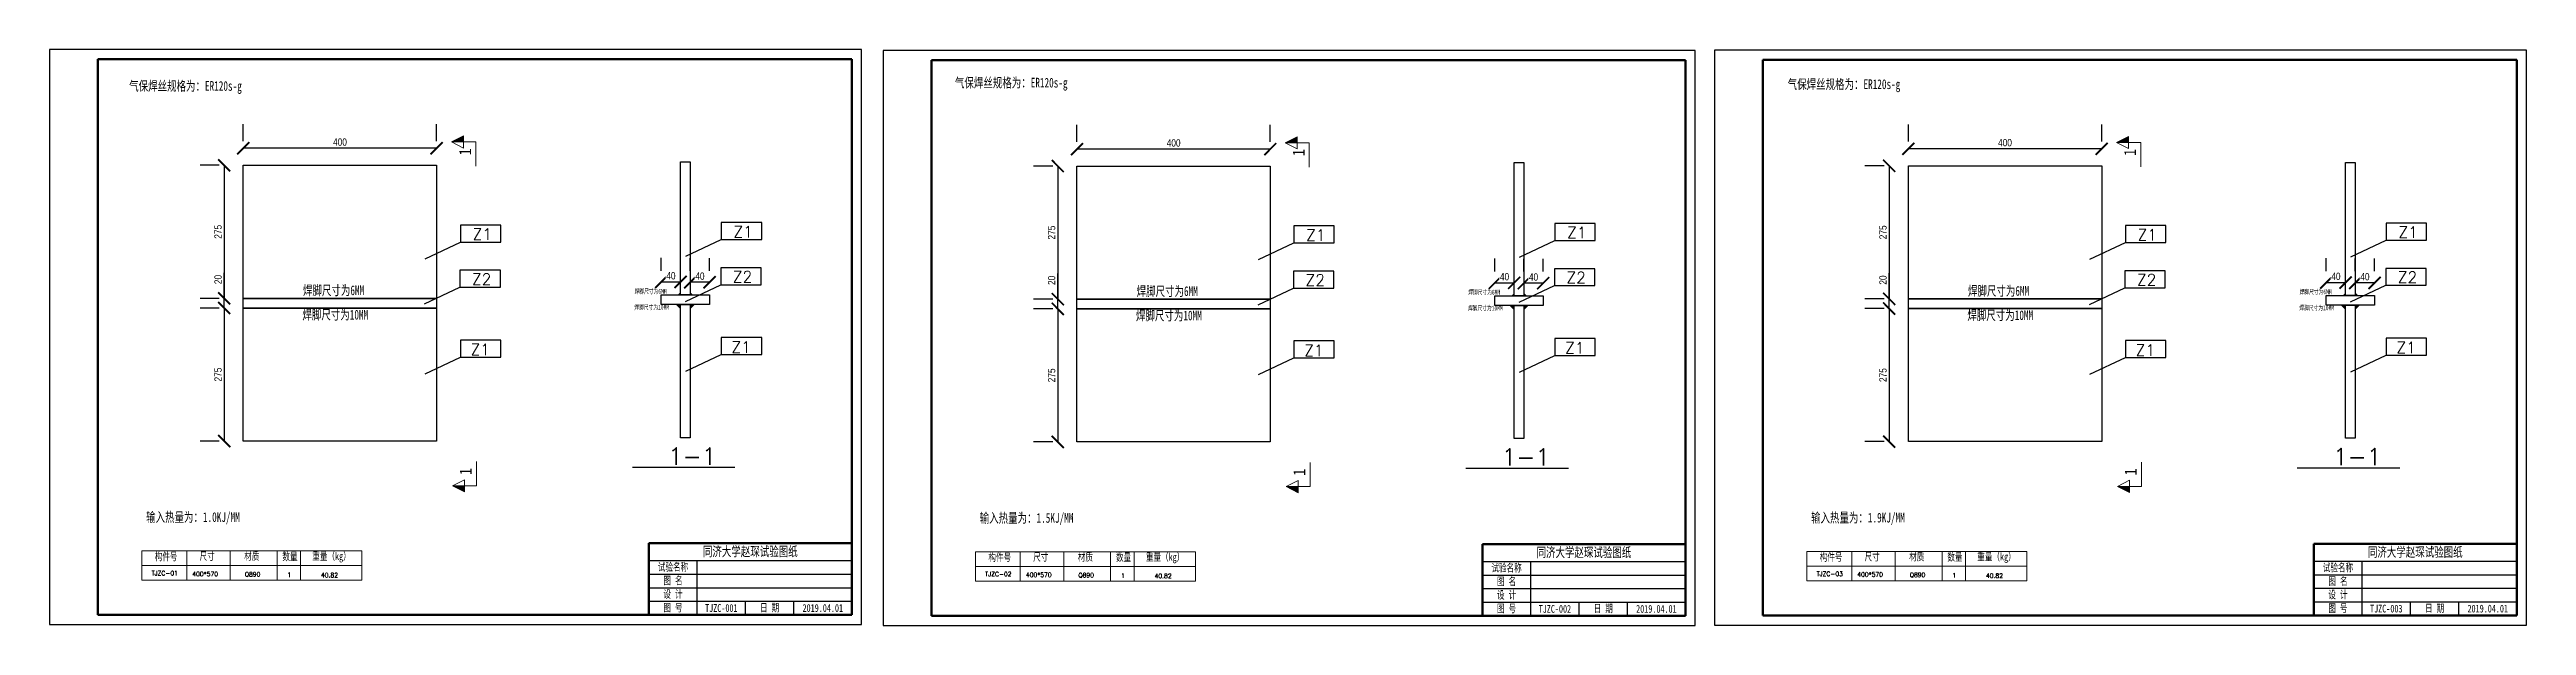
# Model space of a CAD drawing. Header units: millimetres. Extents: x 432021 to 740255325, y -4502358683 to 220992.
# Drawn here: x 433850 to 438975, y 219800 to 220989 of the extents above; entities that cross this region are included whole.
import ezdxf

# ---------------------------------------------------------------- set-up
doc = ezdxf.new("R2010")
doc.units = ezdxf.units.MM
doc.header["$PDMODE"] = 3
doc.linetypes.add('XKITLINE00', pattern=[0])
doc.layers.add('CONTOUR_OUTER', color=1, linetype='Continuous')
doc.layers.add('图框线', color=111, linetype='Continuous')
for name, color, linetype, lineweight in [('剖面', 1, 'Continuous', 0), ('总说明', 7, 'Continuous', 20), ('标注', 3, 'Continuous', 13)]:
    doc.layers.add(name, color=color, linetype=linetype, lineweight=lineweight)
doc.styles.add('Arial', font='arial.ttf')
doc.styles.add('Arial Narrow', font='ARIALN.TTF')
doc.styles.add('长仿宋5', font='', dxfattribs={"width": 0.7, "height": 100})
doc.styles.add('长仿宋5mm', font='simfang.ttf', dxfattribs={"width": 0.7, "height": 65})
doc.styles.add('黑体', font='simhei.ttf', dxfattribs={"height": 1})
doc.styles.get('长仿宋5').set_extended_font_data('FangSong_GB2312')
doc.dimstyles.get("Standard").update_dxf_attribs({"dimscale": 50, "dimtxt": 0.3, "dimasz": 0.5, "dimexe": 1, "dimexo": 1, "dimgap": 0.1, "dimtad": 1, "dimdec": 0, "dimzin": 0, "dimdsep": 46, "dimtxsty": 'Arial Narrow', "dimblk": 'ARCHTICK', "dimcen": 1, "dimclrt": 2, "dimadec": 0, "dimazin": 0, "dimtfac": 1, "dimtdec": 0, "dimtofl": 0, "dimtmove": 0, "dimatfit": 3, "dimldrblk": 'ARCHTICK', "dimfxl": 1, "dimtfill": 1, "dimtolj": 1, "dimtzin": 0, "dimarcsym": 1})

msp = doc.modelspace()

# ---------------------------------------------------------------- texts
at = {"color": 1, "char_height": 20, "width": 420, "attachment_point": 5, "style": '长仿宋5'}
for s, insert in [('{\\fSimSun|b0|i0|c134|p2;气保焊丝规格为：ER120s-g}', (434131.3, 220911)), ('{\\fSimSun|b0|i0|c134|p2;气保焊丝规格为：ER120s-g}', (435839.9, 220917.8)), ('{\\fSimSun|b0|i0|c134|p2;气保焊丝规格为：ER120s-g}', (437563, 220914.6)), ('{\\fSimSun|b0|i0|c134|p2;输入热量为：1.0KJ/MM}', (434146.7, 220021)), ('{\\fSimSun|b0|i0|c134|p2;输入热量为：1.5KJ/MM}', (435871.5, 220019.2)), ('{\\fSimSun|b0|i0|c134|p2;输入热量为：1.9KJ/MM}', (437591.7, 220019.8))]:
    msp.add_mtext(s, dxfattribs=dict(at, insert=insert))
at = {"color": 4, "char_height": 20, "width": 420, "attachment_point": 5, "style": '长仿宋5'}
for s, insert in [('{\\fSimSun|b0|i0|c134|p2;焊脚尺寸为6MM}', (434437.8, 220490.9)), ('{\\fSimSun|b0|i0|c134|p2;焊脚尺寸为6MM}', (436162.6, 220489.1)), ('{\\fSimSun|b0|i0|c134|p2;焊脚尺寸为6MM}', (437882.8, 220489.7)), ('{\\fSimSun|b0|i0|c134|p2;焊脚尺寸为10MM}', (434441.3, 220440.5)), ('{\\fSimSun|b0|i0|c134|p2;焊脚尺寸为10MM}', (436166.1, 220438.8)), ('{\\fSimSun|b0|i0|c134|p2;焊脚尺寸为10MM}', (437886.3, 220439.4))]:
    msp.add_mtext(s, dxfattribs=dict(at, insert=insert))
at = {"color": 0, "attachment_point": 5}
for s, insert, char_height, width, style in [('试验名称', (435140, 219919.4), 16, 100, '长仿宋5mm'), ('{\\fSimSun|b0|i0|c134|p2;同济大学赵琛试验图纸}', (435300, 219951.4), 20, 420, '长仿宋5'), ('试验名称', (436864.8, 219917.6), 16, 100, '长仿宋5mm'), ('{\\fSimSun|b0|i0|c134|p2;同济大学赵琛试验图纸}', (437024.8, 219949.6), 20, 420, '长仿宋5'), ('试验名称', (438585, 219918.2), 16, 100, '长仿宋5mm'), ('{\\fSimSun|b0|i0|c134|p2;同济大学赵琛试验图纸}', (438745, 219950.2), 20, 420, '长仿宋5'), ('设 计', (435140, 219863.4), 16, 100, '长仿宋5mm'), ('图 名', (435140, 219891.4), 16, 100, '长仿宋5mm'), ('设 计', (436864.8, 219861.6), 16, 100, '长仿宋5mm'), ('图 名', (436864.8, 219889.6), 16, 100, '长仿宋5mm'), ('设 计', (438585, 219862.2), 16, 100, '长仿宋5mm'), ('图 名', (438585, 219890.2), 16, 100, '长仿宋5mm'), ('图 号', (435140, 219835.4), 16, 100, '长仿宋5mm'), ('{\\fSimSun|b0|i0|c134|p2;日 期}', (435340, 219835.4), 16, 100, '长仿宋5mm'), ('{\\fSimSun|b0|i0|c134|p2;2019.04.01}', (435450, 219835.4), 16, 120, '长仿宋5mm'), ('图 号', (436864.8, 219833.6), 16, 100, '长仿宋5mm'), ('{\\fSimSun|b0|i0|c134|p2;日 期}', (437064.8, 219833.6), 16, 100, '长仿宋5mm'), ('{\\fSimSun|b0|i0|c134|p2;2019.04.01}', (437174.8, 219833.6), 16, 120, '长仿宋5mm'), ('图 号', (438585, 219834.2), 16, 100, '长仿宋5mm'), ('{\\fSimSun|b0|i0|c134|p2;日 期}', (438785, 219834.2), 16, 100, '长仿宋5mm'), ('{\\fSimSun|b0|i0|c134|p2;2019.04.01}', (438895, 219834.2), 16, 120, '长仿宋5mm')]:
    msp.add_mtext(s, dxfattribs=dict(at, insert=insert, char_height=char_height, width=width, style=style))
at = {"color": 7, "char_height": 16, "width": 100, "attachment_point": 5, "style": '长仿宋5mm'}
for s, insert in [('{\\fSimSun|b0|i0|c134|p2;TJZC-001}', (435240, 219835.4)), ('{\\fSimSun|b0|i0|c134|p2;TJZC-002}', (436964.8, 219833.6)), ('{\\fSimSun|b0|i0|c134|p2;TJZC-003}', (438685, 219834.2))]:
    msp.add_mtext(s, dxfattribs=dict(at, insert=insert))
at = {"layer": 'CONTOUR_OUTER', "color": 1, "attachment_point": 1, "style": 'Arial'}
for s, insert, char_height, width in [('{\\Ftxt,gbcbig|c134;Z1}', (434725.4, 220619.7), 23.49, 8600.581), ('{\\Ftxt,gbcbig|c134;Z1}', (435265.2, 220624.8), 23.49, 8600.581), ('{\\Ftxt,gbcbig|c134;Z1}', (436450.2, 220617.9), 23.49, 8600.581), ('{\\Ftxt,gbcbig|c134;Z1}', (436990, 220623.1), 23.49, 8600.581), ('{\\Ftxt,gbcbig|c134;Z1}', (438170.4, 220618.5), 23.49, 8600.581), ('{\\Ftxt,gbcbig|c134;Z1}', (438710.2, 220623.7), 23.49, 8600.581), ('{\\Ftxt,gbcbig|c134;Z2}', (435263.8, 220531.8), 23.49, 8600.581), ('{\\Ftxt,gbcbig|c134;Z2}', (436988.6, 220530), 23.49, 8600.581), ('{\\Ftxt,gbcbig|c134;Z2}', (438708.8, 220530.6), 23.49, 8600.581), ('{\\Ftxt,gbcbig|c134;Z2}', (434723.9, 220526.6), 23.49, 8600.581), ('{\\Ftxt,gbcbig|c134;Z2}', (436448.7, 220524.9), 23.49, 8600.581), ('{\\Ftxt,gbcbig|c134;Z2}', (438169, 220525.5), 23.49, 8600.581), ('{\\Ftxt,gbcbig|c134;Z1}', (434721.2, 220381.3), 23.49, 8600.581), ('{\\Ftxt,gbcbig|c134;Z1}', (435261.1, 220386.5), 23.49, 8600.581), ('{\\Ftxt,gbcbig|c134;Z1}', (436446.1, 220379.6), 23.49, 8600.581), ('{\\Ftxt,gbcbig|c134;Z1}', (436985.9, 220384.7), 23.49, 8600.581), ('{\\Ftxt,gbcbig|c134;Z1}', (438166.3, 220380.2), 23.49, 8600.581), ('{\\Ftxt,gbcbig|c134;Z1}', (438706.1, 220385.3), 23.49, 8600.581), ('{\\Ftxt,gbcbig|c134;1-1}', (435130, 220166.8), 35.235, 12900.871), ('{\\Ftxt,gbcbig|c134;1-1}', (436854.8, 220165.1), 35.235, 12900.871), ('{\\Ftxt,gbcbig|c134;1-1}', (438575, 220165.7), 35.235, 12900.871), ('{\\Ftxt,gbcbig|c134;TJZC-01}', (434061.1, 219912), 9.161, 3354.227), ('{\\Ftxt,gbcbig|c134;400*570}', (434145.3, 219910.4), 9.161, 3354.227), ('{\\Ftxt,gbcbig|c134;Q890}', (434254.1, 219909.7), 9.161, 3354.227), ('{\\Ftxt,gbcbig|c134;1}', (434342.3, 219908.6), 9.161, 3354.227), ('{\\Ftxt,gbcbig|c134;40.82}', (434411.6, 219908), 9.161, 3354.227), ('{\\Ftxt,gbcbig|c134;TJZC-02}', (435785.9, 219910.2), 9.161, 3354.227), ('{\\Ftxt,gbcbig|c134;400*570}', (435870.1, 219908.7), 9.161, 3354.227), ('{\\Ftxt,gbcbig|c134;Q890}', (435978.9, 219907.9), 9.161, 3354.227), ('{\\Ftxt,gbcbig|c134;1}', (436067.1, 219906.9), 9.161, 3354.227), ('{\\Ftxt,gbcbig|c134;40.82}', (436136.4, 219906.3), 9.161, 3354.227), ('{\\Ftxt,gbcbig|c134;TJZC-03}', (437506.1, 219910.8), 9.161, 3354.227), ('{\\Ftxt,gbcbig|c134;400*570}', (437590.3, 219909.3), 9.161, 3354.227), ('{\\Ftxt,gbcbig|c134;Q890}', (437699.1, 219908.5), 9.161, 3354.227), ('{\\Ftxt,gbcbig|c134;1}', (437787.3, 219907.5), 9.161, 3354.227), ('{\\Ftxt,gbcbig|c134;40.82}', (437856.6, 219906.9), 9.161, 3354.227)]:
    msp.add_mtext(s, dxfattribs=dict(at, insert=insert, char_height=char_height, width=width))
at = {"layer": '总说明', "color": 7, "char_height": 16, "width": 1110, "attachment_point": 1, "style": '长仿宋5mm'}
for s, insert in [('构件号', (434067.8, 219949.9)), ('尺寸', (434160.5, 219950.7)), ('材质', (434252.8, 219950.8)), ('数量', (434331.8, 219950)), ('重量（kg）', (434393.7, 219950.8)), ('构件号', (435792.6, 219948.1)), ('尺寸', (435885.3, 219949)), ('材质', (435977.6, 219949)), ('数量', (436056.6, 219948.3)), ('重量（kg）', (436118.5, 219949.1)), ('构件号', (437512.8, 219948.7)), ('尺寸', (437605.6, 219949.6)), ('材质', (437697.8, 219949.6)), ('数量', (437776.8, 219948.9)), ('重量（kg）', (437838.7, 219949.7))]:
    msp.add_mtext(s, dxfattribs=dict(at, insert=insert))

# ---------------------------------------------------------------- blocks, each defined once
blk = doc.blocks.new('A$C506E562D')
at = {"layer": 'CONTOUR_OUTER', "color": 4}
blk.add_line((0, 0), (73.2, 34.4), dxfattribs=at)
blk.add_lwpolyline([(73.2, 34.4), (156.7, 34.4), (156.7, 69.4), (73.2, 69.4)], close=True, dxfattribs=at)
blk = doc.blocks.new('A$C5B7B5DC4')
at = {"layer": '剖面'}
blk.add_hatch(color=6, dxfattribs=at).paths.add_polyline_path([(50, 0), (0, 25), (50, 25)], flags=17)
at = {"layer": '剖面', "color": 6, "linetype": 'XKITLINE00', "lineweight": 0}
for p, q in [((100, 25), (100, 125)), ((0, 25), (50, 50)), ((0, 25), (50, 0)), ((100, 25), (0, 25)), ((50, 0), (50, 50))]:
    blk.add_line(p, q, dxfattribs=at)
at = {"layer": '剖面', "color": 6, "style": '黑体', "width": 0.85}
blk.add_text('1', height=50, rotation=90, dxfattribs=at).set_placement((80, 70))
blk = doc.blocks.new('A$C2F5866FA')
at = {"layer": '剖面'}
blk.add_hatch(color=6, dxfattribs=at).paths.add_polyline_path([(50, 100), (0, 100), (50, 125)], flags=17)
at = {"layer": '剖面', "color": 6, "linetype": 'XKITLINE00', "lineweight": 0}
for p, q in [((0, 100), (50, 125)), ((50, 125), (50, 75)), ((50, 75), (0, 100)), ((100, 100), (0, 100)), ((100, 100), (100, 0))]:
    blk.add_line(p, q, dxfattribs=at)
at = {"layer": '剖面', "color": 6, "style": '黑体', "width": 0.85}
blk.add_text('1', height=50, rotation=90, dxfattribs=at).set_placement((81, 45))
blk = doc.blocks.new('_ArchTick')
at = {"color": 0, "linetype": 'ByBlock', "const_width": 0.15}
blk.add_lwpolyline([(-0.5, -0.5), (0.5, 0.5)], dxfattribs=at)
blk = doc.blocks.new('*D210')
at = {"layer": 'CONTOUR_OUTER', "color": 0, "lineweight": -2}
for p, q in [((434251, 220800.4), (434251, 220835.5)), ((434651, 220800.4), (434651, 220835.5)), ((434651, 220785.5), (434251, 220785.5))]:
    blk.add_line(p, q, dxfattribs=at)
at = {"layer": 'Defpoints', "color": 0}
for p in [(434251, 220785.5), (434251, 220750.4), (434651, 220750.4)]:
    blk.add_point(p, dxfattribs=at)
at = {"layer": 'CONTOUR_OUTER', "color": 0, "lineweight": -2, "xscale": 25, "yscale": 25, "zscale": 25, "rotation": 180}
blk.add_blockref('_ArchTick', (434251, 220785.5), dxfattribs=at)
at = {"layer": 'CONTOUR_OUTER', "color": 0, "lineweight": -2, "xscale": 25, "yscale": 25, "zscale": 25}
blk.add_blockref('_ArchTick', (434651, 220785.5), dxfattribs=at)
at = {"layer": 'CONTOUR_OUTER', "color": 2, "insert": (434451, 220798.2), "char_height": 15, "attachment_point": 5, "style": 'Arial Narrow', "bg_fill": 3, "box_fill_scale": 1.1, "bg_fill_color": 256, "bg_fill_true_color": 13158600, "bg_fill_transparency": 4929336}
blk.add_mtext('\\A1;400', dxfattribs=at)
blk = doc.blocks.new('*D212')
at = {"layer": 'CONTOUR_OUTER', "color": 0, "lineweight": -2}
for p, q in [((434211.4, 220475.4), (434211.4, 220528.2)), ((434201, 220475.4), (434161.4, 220475.4)), ((434201, 220455.4), (434161.4, 220455.4)), ((434211.4, 220455.4), (434211.4, 220475.4))]:
    blk.add_line(p, q, dxfattribs=at)
at = {"layer": 'Defpoints', "color": 0}
for p in [(434211.4, 220475.4), (434251, 220475.4), (434251, 220455.4)]:
    blk.add_point(p, dxfattribs=at)
at = {"layer": 'CONTOUR_OUTER', "color": 0, "lineweight": -2, "xscale": 25, "yscale": 25, "zscale": 25}
for p, rotation in [((434211.4, 220475.4), 90), ((434211.4, 220455.4), 270)]:
    blk.add_blockref('_ArchTick', p, dxfattribs=dict(at, rotation=rotation))
at = {"layer": 'CONTOUR_OUTER', "color": 2, "insert": (434198.7, 220514.3), "char_height": 15, "attachment_point": 5, "rotation": 90, "style": 'Arial Narrow', "bg_fill": 3, "box_fill_scale": 1.1, "bg_fill_color": 256, "bg_fill_true_color": 13158600, "bg_fill_transparency": 4924176}
blk.add_mtext('\\A1;20', dxfattribs=at)
blk = doc.blocks.new('*D213')
at = {"layer": 'CONTOUR_OUTER', "color": 0, "lineweight": -2}
for p, q in [((434201, 220455.4), (434161.4, 220455.4)), ((434211.4, 220455.4), (434211.4, 220180.4)), ((434201, 220180.4), (434161.4, 220180.4))]:
    blk.add_line(p, q, dxfattribs=at)
at = {"layer": 'Defpoints', "color": 0}
for p in [(434251, 220455.4), (434211.4, 220180.4), (434251, 220180.4)]:
    blk.add_point(p, dxfattribs=at)
at = {"layer": 'CONTOUR_OUTER', "color": 0, "lineweight": -2, "xscale": 25, "yscale": 25, "zscale": 25}
for p, rotation in [((434211.4, 220455.4), 90), ((434211.4, 220180.4), 270)]:
    blk.add_blockref('_ArchTick', p, dxfattribs=dict(at, rotation=rotation))
at = {"layer": 'CONTOUR_OUTER', "color": 2, "insert": (434198.7, 220317.9), "char_height": 15, "attachment_point": 5, "rotation": 90, "style": 'Arial Narrow', "bg_fill": 3, "box_fill_scale": 1.1, "bg_fill_color": 256, "bg_fill_true_color": 13158600, "bg_fill_transparency": 3636848}
blk.add_mtext('\\A1;275', dxfattribs=at)
blk = doc.blocks.new('*D215')
at = {"layer": 'CONTOUR_OUTER', "color": 0, "lineweight": -2}
for p, q in [((434201, 220750.4), (434161.4, 220750.4)), ((434211.4, 220750.4), (434211.4, 220475.4)), ((434201, 220475.4), (434161.4, 220475.4))]:
    blk.add_line(p, q, dxfattribs=at)
at = {"layer": 'Defpoints', "color": 0}
for p in [(434251, 220750.4), (434211.4, 220475.4), (434251, 220475.4)]:
    blk.add_point(p, dxfattribs=at)
at = {"layer": 'CONTOUR_OUTER', "color": 0, "lineweight": -2, "xscale": 25, "yscale": 25, "zscale": 25}
for p, rotation in [((434211.4, 220750.4), 90), ((434211.4, 220475.4), 270)]:
    blk.add_blockref('_ArchTick', p, dxfattribs=dict(at, rotation=rotation))
at = {"layer": 'CONTOUR_OUTER', "color": 2, "insert": (434198.7, 220612.9), "char_height": 15, "attachment_point": 5, "rotation": 90, "style": 'Arial Narrow', "bg_fill": 3, "box_fill_scale": 1.1, "bg_fill_color": 256, "bg_fill_true_color": 13158600, "bg_fill_transparency": 812976}
blk.add_mtext('\\A1;275', dxfattribs=at)
blk = doc.blocks.new('*D258')
at = {"layer": 'CONTOUR_OUTER', "color": 0, "lineweight": -2}
for p, q in [((435115.7, 220532.5), (435115.7, 220559.2)), ((435155.7, 220532.5), (435155.7, 220559.2)), ((435115.7, 220509.2), (435155.7, 220509.2))]:
    blk.add_line(p, q, dxfattribs=at)
at = {"layer": 'Defpoints', "color": 0}
for p in [(435115.7, 220482.5), (435155.7, 220482.5)]:
    blk.add_point(p, dxfattribs=at)
at = {"layer": 'CONTOUR_OUTER', "color": 0, "lineweight": -2, "xscale": 25, "yscale": 25, "zscale": 25, "rotation": 180}
blk.add_blockref('_ArchTick', (435115.7, 220509.2), dxfattribs=at)
at = {"layer": 'CONTOUR_OUTER', "color": 0, "lineweight": -2, "xscale": 25, "yscale": 25, "zscale": 25}
blk.add_blockref('_ArchTick', (435155.7, 220509.2), dxfattribs=at)
at = {"layer": 'CONTOUR_OUTER', "color": 2, "insert": (435135.7, 220521.9), "char_height": 15, "attachment_point": 5, "style": 'Arial Narrow', "bg_fill": 3, "box_fill_scale": 1.1, "bg_fill_color": 256, "bg_fill_true_color": 13158600, "bg_fill_transparency": 16045004}
blk.add_mtext('\\A1;40', dxfattribs=at)
at = {"layer": 'Defpoints', "color": 0}
blk.add_point((435155.7, 220509.2), dxfattribs=at)
blk = doc.blocks.new('*D259')
at = {"layer": 'CONTOUR_OUTER', "color": 0, "lineweight": -2}
for p, q in [((435175.7, 220532.5), (435175.7, 220558.5)), ((435215.7, 220532.5), (435215.7, 220558.5)), ((435215.7, 220508.5), (435175.7, 220508.5))]:
    blk.add_line(p, q, dxfattribs=at)
at = {"layer": 'Defpoints', "color": 0}
for p in [(435175.7, 220482.5), (435215.7, 220482.5)]:
    blk.add_point(p, dxfattribs=at)
at = {"layer": 'CONTOUR_OUTER', "color": 0, "lineweight": -2, "xscale": 25, "yscale": 25, "zscale": 25, "rotation": 180}
blk.add_blockref('_ArchTick', (435175.7, 220508.5), dxfattribs=at)
at = {"layer": 'CONTOUR_OUTER', "color": 0, "lineweight": -2, "xscale": 25, "yscale": 25, "zscale": 25}
blk.add_blockref('_ArchTick', (435215.7, 220508.5), dxfattribs=at)
at = {"layer": 'CONTOUR_OUTER', "color": 2, "insert": (435195.7, 220521.2), "char_height": 15, "attachment_point": 5, "style": 'Arial Narrow', "bg_fill": 3, "box_fill_scale": 1.1, "bg_fill_color": 256, "bg_fill_true_color": 13158600, "bg_fill_transparency": 0}
blk.add_mtext('\\A1;40', dxfattribs=at)
at = {"layer": 'Defpoints', "color": 0}
blk.add_point((435175.7, 220508.5), dxfattribs=at)
blk = doc.blocks.new('*D292')
at = {"layer": 'CONTOUR_OUTER', "color": 0, "lineweight": -2}
for p, q in [((435975.9, 220798.7), (435975.9, 220833.8)), ((436375.9, 220798.7), (436375.9, 220833.8)), ((436375.9, 220783.8), (435975.9, 220783.8))]:
    blk.add_line(p, q, dxfattribs=at)
at = {"layer": 'Defpoints', "color": 0}
for p in [(435975.9, 220783.8), (435975.9, 220748.7), (436375.9, 220748.7)]:
    blk.add_point(p, dxfattribs=at)
at = {"layer": 'CONTOUR_OUTER', "color": 0, "lineweight": -2, "xscale": 25, "yscale": 25, "zscale": 25, "rotation": 180}
blk.add_blockref('_ArchTick', (435975.9, 220783.8), dxfattribs=at)
at = {"layer": 'CONTOUR_OUTER', "color": 0, "lineweight": -2, "xscale": 25, "yscale": 25, "zscale": 25}
blk.add_blockref('_ArchTick', (436375.9, 220783.8), dxfattribs=at)
at = {"layer": 'CONTOUR_OUTER', "color": 2, "insert": (436175.9, 220796.4), "char_height": 15, "attachment_point": 5, "style": 'Arial Narrow', "bg_fill": 3, "box_fill_scale": 1.1, "bg_fill_color": 256, "bg_fill_true_color": 13158600, "bg_fill_transparency": 5297808}
blk.add_mtext('\\A1;400', dxfattribs=at)
blk = doc.blocks.new('*D293')
at = {"layer": 'CONTOUR_OUTER', "color": 0, "lineweight": -2}
for p, q in [((435936.2, 220473.7), (435936.2, 220526.5)), ((435925.9, 220473.7), (435886.2, 220473.7)), ((435925.9, 220453.7), (435886.2, 220453.7)), ((435936.2, 220453.7), (435936.2, 220473.7))]:
    blk.add_line(p, q, dxfattribs=at)
at = {"layer": 'Defpoints', "color": 0}
for p in [(435936.2, 220473.7), (435975.9, 220473.7), (435975.9, 220453.7)]:
    blk.add_point(p, dxfattribs=at)
at = {"layer": 'CONTOUR_OUTER', "color": 0, "lineweight": -2, "xscale": 25, "yscale": 25, "zscale": 25}
for p, rotation in [((435936.2, 220473.7), 90), ((435936.2, 220453.7), 270)]:
    blk.add_blockref('_ArchTick', p, dxfattribs=dict(at, rotation=rotation))
at = {"layer": 'CONTOUR_OUTER', "color": 2, "insert": (435923.5, 220512.6), "char_height": 15, "attachment_point": 5, "rotation": 90, "style": 'Arial Narrow', "bg_fill": 3, "box_fill_scale": 1.1, "bg_fill_color": 256, "bg_fill_true_color": 13158600, "bg_fill_transparency": 7032956}
blk.add_mtext('\\A1;20', dxfattribs=at)
blk = doc.blocks.new('*D294')
at = {"layer": 'CONTOUR_OUTER', "color": 0, "lineweight": -2}
for p, q in [((435925.9, 220453.7), (435886.2, 220453.7)), ((435936.2, 220453.7), (435936.2, 220178.7)), ((435925.9, 220178.7), (435886.2, 220178.7))]:
    blk.add_line(p, q, dxfattribs=at)
at = {"layer": 'Defpoints', "color": 0}
for p in [(435975.9, 220453.7), (435936.2, 220178.7), (435975.9, 220178.7)]:
    blk.add_point(p, dxfattribs=at)
at = {"layer": 'CONTOUR_OUTER', "color": 0, "lineweight": -2, "xscale": 25, "yscale": 25, "zscale": 25}
for p, rotation in [((435936.2, 220453.7), 90), ((435936.2, 220178.7), 270)]:
    blk.add_blockref('_ArchTick', p, dxfattribs=dict(at, rotation=rotation))
at = {"layer": 'CONTOUR_OUTER', "color": 2, "insert": (435923.5, 220316.2), "char_height": 15, "attachment_point": 5, "rotation": 90, "style": 'Arial Narrow', "bg_fill": 3, "box_fill_scale": 1.1, "bg_fill_color": 256, "bg_fill_true_color": 13158600, "bg_fill_transparency": 10626668}
blk.add_mtext('\\A1;275', dxfattribs=at)
blk = doc.blocks.new('*D291')
at = {"layer": 'CONTOUR_OUTER', "color": 0, "lineweight": -2}
for p, q in [((435925.9, 220748.7), (435886.2, 220748.7)), ((435936.2, 220748.7), (435936.2, 220473.7)), ((435925.9, 220473.7), (435886.2, 220473.7))]:
    blk.add_line(p, q, dxfattribs=at)
at = {"layer": 'Defpoints', "color": 0}
for p in [(435975.9, 220748.7), (435936.2, 220473.7), (435975.9, 220473.7)]:
    blk.add_point(p, dxfattribs=at)
at = {"layer": 'CONTOUR_OUTER', "color": 0, "lineweight": -2, "xscale": 25, "yscale": 25, "zscale": 25}
for p, rotation in [((435936.2, 220748.7), 90), ((435936.2, 220473.7), 270)]:
    blk.add_blockref('_ArchTick', p, dxfattribs=dict(at, rotation=rotation))
at = {"layer": 'CONTOUR_OUTER', "color": 2, "insert": (435923.5, 220611.2), "char_height": 15, "attachment_point": 5, "rotation": 90, "style": 'Arial Narrow', "bg_fill": 3, "box_fill_scale": 1.1, "bg_fill_color": 256, "bg_fill_true_color": 13158600, "bg_fill_transparency": 0}
blk.add_mtext('\\A1;275', dxfattribs=at)
blk = doc.blocks.new('*D295')
at = {"layer": 'CONTOUR_OUTER', "color": 0, "lineweight": -2}
for p, q in [((436840.6, 220530.8), (436840.6, 220557.5)), ((436880.6, 220530.8), (436880.6, 220557.5)), ((436840.6, 220507.5), (436880.6, 220507.5))]:
    blk.add_line(p, q, dxfattribs=at)
at = {"layer": 'Defpoints', "color": 0}
for p in [(436840.6, 220480.8), (436880.6, 220480.8)]:
    blk.add_point(p, dxfattribs=at)
at = {"layer": 'CONTOUR_OUTER', "color": 0, "lineweight": -2, "xscale": 25, "yscale": 25, "zscale": 25, "rotation": 180}
blk.add_blockref('_ArchTick', (436840.6, 220507.5), dxfattribs=at)
at = {"layer": 'CONTOUR_OUTER', "color": 0, "lineweight": -2, "xscale": 25, "yscale": 25, "zscale": 25}
blk.add_blockref('_ArchTick', (436880.6, 220507.5), dxfattribs=at)
at = {"layer": 'CONTOUR_OUTER', "color": 2, "insert": (436860.6, 220520.1), "char_height": 15, "attachment_point": 5, "style": 'Arial Narrow', "bg_fill": 3, "box_fill_scale": 1.1, "bg_fill_color": 256, "bg_fill_true_color": 13158600, "bg_fill_transparency": 10633356}
blk.add_mtext('\\A1;40', dxfattribs=at)
at = {"layer": 'Defpoints', "color": 0}
blk.add_point((436880.6, 220507.5), dxfattribs=at)
blk = doc.blocks.new('*D296')
at = {"layer": 'CONTOUR_OUTER', "color": 0, "lineweight": -2}
for p, q in [((436900.6, 220530.8), (436900.6, 220556.8)), ((436940.6, 220530.8), (436940.6, 220556.8)), ((436940.6, 220506.8), (436900.6, 220506.8))]:
    blk.add_line(p, q, dxfattribs=at)
at = {"layer": 'Defpoints', "color": 0}
for p in [(436900.6, 220480.8), (436940.6, 220480.8)]:
    blk.add_point(p, dxfattribs=at)
at = {"layer": 'CONTOUR_OUTER', "color": 0, "lineweight": -2, "xscale": 25, "yscale": 25, "zscale": 25, "rotation": 180}
blk.add_blockref('_ArchTick', (436900.6, 220506.8), dxfattribs=at)
at = {"layer": 'CONTOUR_OUTER', "color": 0, "lineweight": -2, "xscale": 25, "yscale": 25, "zscale": 25}
blk.add_blockref('_ArchTick', (436940.6, 220506.8), dxfattribs=at)
at = {"layer": 'CONTOUR_OUTER', "color": 2, "insert": (436920.6, 220519.4), "char_height": 15, "attachment_point": 5, "style": 'Arial Narrow', "bg_fill": 3, "box_fill_scale": 1.1, "bg_fill_color": 256, "bg_fill_true_color": 13158600, "bg_fill_transparency": 0}
blk.add_mtext('\\A1;40', dxfattribs=at)
at = {"layer": 'Defpoints', "color": 0}
blk.add_point((436900.6, 220506.8), dxfattribs=at)
blk = doc.blocks.new('*D305')
at = {"layer": 'CONTOUR_OUTER', "color": 0, "lineweight": -2}
for p, q in [((437696.1, 220799.3), (437696.1, 220834.4)), ((438096.1, 220799.3), (438096.1, 220834.4)), ((438096.1, 220784.4), (437696.1, 220784.4))]:
    blk.add_line(p, q, dxfattribs=at)
at = {"layer": 'Defpoints', "color": 0}
for p in [(437696.1, 220784.4), (437696.1, 220749.3), (438096.1, 220749.3)]:
    blk.add_point(p, dxfattribs=at)
at = {"layer": 'CONTOUR_OUTER', "color": 0, "lineweight": -2, "xscale": 25, "yscale": 25, "zscale": 25, "rotation": 180}
blk.add_blockref('_ArchTick', (437696.1, 220784.4), dxfattribs=at)
at = {"layer": 'CONTOUR_OUTER', "color": 0, "lineweight": -2, "xscale": 25, "yscale": 25, "zscale": 25}
blk.add_blockref('_ArchTick', (438096.1, 220784.4), dxfattribs=at)
at = {"layer": 'CONTOUR_OUTER', "color": 2, "insert": (437896.1, 220797), "char_height": 15, "attachment_point": 5, "style": 'Arial Narrow', "bg_fill": 3, "box_fill_scale": 1.1, "bg_fill_color": 256, "bg_fill_true_color": 13158600, "bg_fill_transparency": 6368116}
blk.add_mtext('\\A1;400', dxfattribs=at)
blk = doc.blocks.new('*D306')
at = {"layer": 'CONTOUR_OUTER', "color": 0, "lineweight": -2}
for p, q in [((437656.4, 220474.3), (437656.4, 220527.1)), ((437646.1, 220474.3), (437606.4, 220474.3)), ((437646.1, 220454.3), (437606.4, 220454.3)), ((437656.4, 220454.3), (437656.4, 220474.3))]:
    blk.add_line(p, q, dxfattribs=at)
at = {"layer": 'Defpoints', "color": 0}
for p in [(437656.4, 220474.3), (437696.1, 220474.3), (437696.1, 220454.3)]:
    blk.add_point(p, dxfattribs=at)
at = {"layer": 'CONTOUR_OUTER', "color": 0, "lineweight": -2, "xscale": 25, "yscale": 25, "zscale": 25}
for p, rotation in [((437656.4, 220474.3), 90), ((437656.4, 220454.3), 270)]:
    blk.add_blockref('_ArchTick', p, dxfattribs=dict(at, rotation=rotation))
at = {"layer": 'CONTOUR_OUTER', "color": 2, "insert": (437643.7, 220513.2), "char_height": 15, "attachment_point": 5, "rotation": 90, "style": 'Arial Narrow', "bg_fill": 3, "box_fill_scale": 1.1, "bg_fill_color": 256, "bg_fill_true_color": 13158600, "bg_fill_transparency": 6368116}
blk.add_mtext('\\A1;20', dxfattribs=at)
blk = doc.blocks.new('*D307')
at = {"layer": 'CONTOUR_OUTER', "color": 0, "lineweight": -2}
for p, q in [((437646.1, 220454.3), (437606.4, 220454.3)), ((437656.4, 220454.3), (437656.4, 220179.3)), ((437646.1, 220179.3), (437606.4, 220179.3))]:
    blk.add_line(p, q, dxfattribs=at)
at = {"layer": 'Defpoints', "color": 0}
for p in [(437696.1, 220454.3), (437656.4, 220179.3), (437696.1, 220179.3)]:
    blk.add_point(p, dxfattribs=at)
at = {"layer": 'CONTOUR_OUTER', "color": 0, "lineweight": -2, "xscale": 25, "yscale": 25, "zscale": 25}
for p, rotation in [((437656.4, 220454.3), 90), ((437656.4, 220179.3), 270)]:
    blk.add_blockref('_ArchTick', p, dxfattribs=dict(at, rotation=rotation))
at = {"layer": 'CONTOUR_OUTER', "color": 2, "insert": (437643.7, 220316.8), "char_height": 15, "attachment_point": 5, "rotation": 90, "style": 'Arial Narrow', "bg_fill": 3, "box_fill_scale": 1.1, "bg_fill_color": 256, "bg_fill_true_color": 13158600, "bg_fill_transparency": 0}
blk.add_mtext('\\A1;275', dxfattribs=at)
blk = doc.blocks.new('*D304')
at = {"layer": 'CONTOUR_OUTER', "color": 0, "lineweight": -2}
for p, q in [((437646.1, 220749.3), (437606.4, 220749.3)), ((437656.4, 220749.3), (437656.4, 220474.3)), ((437646.1, 220474.3), (437606.4, 220474.3))]:
    blk.add_line(p, q, dxfattribs=at)
at = {"layer": 'Defpoints', "color": 0}
for p in [(437696.1, 220749.3), (437656.4, 220474.3), (437696.1, 220474.3)]:
    blk.add_point(p, dxfattribs=at)
at = {"layer": 'CONTOUR_OUTER', "color": 0, "lineweight": -2, "xscale": 25, "yscale": 25, "zscale": 25}
for p, rotation in [((437656.4, 220749.3), 90), ((437656.4, 220474.3), 270)]:
    blk.add_blockref('_ArchTick', p, dxfattribs=dict(at, rotation=rotation))
at = {"layer": 'CONTOUR_OUTER', "color": 2, "insert": (437643.7, 220611.8), "char_height": 15, "attachment_point": 5, "rotation": 90, "style": 'Arial Narrow', "bg_fill": 3, "box_fill_scale": 1.1, "bg_fill_color": 256, "bg_fill_true_color": 13158600, "bg_fill_transparency": 3211313}
blk.add_mtext('\\A1;275', dxfattribs=at)
blk = doc.blocks.new('*D308')
at = {"layer": 'CONTOUR_OUTER', "color": 0, "lineweight": -2}
for p, q in [((438560.8, 220531.4), (438560.8, 220558.1)), ((438600.8, 220531.4), (438600.8, 220558.1)), ((438560.8, 220508.1), (438600.8, 220508.1))]:
    blk.add_line(p, q, dxfattribs=at)
at = {"layer": 'Defpoints', "color": 0}
for p in [(438560.8, 220481.4), (438600.8, 220481.4)]:
    blk.add_point(p, dxfattribs=at)
at = {"layer": 'CONTOUR_OUTER', "color": 0, "lineweight": -2, "xscale": 25, "yscale": 25, "zscale": 25, "rotation": 180}
blk.add_blockref('_ArchTick', (438560.8, 220508.1), dxfattribs=at)
at = {"layer": 'CONTOUR_OUTER', "color": 0, "lineweight": -2, "xscale": 25, "yscale": 25, "zscale": 25}
blk.add_blockref('_ArchTick', (438600.8, 220508.1), dxfattribs=at)
at = {"layer": 'CONTOUR_OUTER', "color": 2, "insert": (438580.8, 220520.7), "char_height": 15, "attachment_point": 5, "style": 'Arial Narrow', "bg_fill": 3, "box_fill_scale": 1.1, "bg_fill_color": 256, "bg_fill_true_color": 13158600, "bg_fill_transparency": 6368632}
blk.add_mtext('\\A1;40', dxfattribs=at)
at = {"layer": 'Defpoints', "color": 0}
blk.add_point((438600.8, 220508.1), dxfattribs=at)
blk = doc.blocks.new('*D309')
at = {"layer": 'CONTOUR_OUTER', "color": 0, "lineweight": -2}
for p, q in [((438620.8, 220531.4), (438620.8, 220557.4)), ((438660.8, 220531.4), (438660.8, 220557.4)), ((438660.8, 220507.4), (438620.8, 220507.4))]:
    blk.add_line(p, q, dxfattribs=at)
at = {"layer": 'Defpoints', "color": 0}
for p in [(438620.8, 220481.4), (438660.8, 220481.4)]:
    blk.add_point(p, dxfattribs=at)
at = {"layer": 'CONTOUR_OUTER', "color": 0, "lineweight": -2, "xscale": 25, "yscale": 25, "zscale": 25, "rotation": 180}
blk.add_blockref('_ArchTick', (438620.8, 220507.4), dxfattribs=at)
at = {"layer": 'CONTOUR_OUTER', "color": 0, "lineweight": -2, "xscale": 25, "yscale": 25, "zscale": 25}
blk.add_blockref('_ArchTick', (438660.8, 220507.4), dxfattribs=at)
at = {"layer": 'CONTOUR_OUTER', "color": 2, "insert": (438640.8, 220520), "char_height": 15, "attachment_point": 5, "style": 'Arial Narrow', "bg_fill": 3, "box_fill_scale": 1.1, "bg_fill_color": 256, "bg_fill_true_color": 13158600, "bg_fill_transparency": 6368632}
blk.add_mtext('\\A1;40', dxfattribs=at)
at = {"layer": 'Defpoints', "color": 0}
blk.add_point((438620.8, 220507.4), dxfattribs=at)

# ---------------------------------------------------------------- linework, layer by layer
at = {"color": 0, "lineweight": 50}
for p, q in [((435090, 219969.4), (435510, 219969.4)), ((436814.8, 219967.6), (437234.8, 219967.6)), ((438535, 219968.2), (438955, 219968.2))]:
    msp.add_line(p, q, dxfattribs=at)
at = {"layer": 'CONTOUR_OUTER', "color": 1}
for p, q in [((435055.9, 220126.4), (435267.8, 220126.4)), ((436780.7, 220124.6), (436992.6, 220124.6)), ((438500.9, 220125.2), (438712.8, 220125.2))]:
    msp.add_line(p, q, dxfattribs=at)
at = {"layer": 'CONTOUR_OUTER', "color": 3}
for points in [[(434251, 220750.4), (434651, 220750.4), (434651, 220475.4), (434251, 220475.4)], [(435155.7, 220757.5), (435175.7, 220757.5), (435175.7, 220482.5), (435155.7, 220482.5)], [(435975.9, 220748.7), (436375.9, 220748.7), (436375.9, 220473.7), (435975.9, 220473.7)], [(436880.6, 220755.8), (436900.6, 220755.8), (436900.6, 220480.8), (436880.6, 220480.8)], [(437696.1, 220749.3), (438096.1, 220749.3), (438096.1, 220474.3), (437696.1, 220474.3)], [(438600.8, 220756.4), (438620.8, 220756.4), (438620.8, 220481.4), (438600.8, 220481.4)], [(435115.7, 220482.5), (435215.7, 220482.5), (435215.7, 220462.5), (435115.7, 220462.5)], [(436840.6, 220480.8), (436940.6, 220480.8), (436940.6, 220460.8), (436840.6, 220460.8)], [(438560.8, 220481.4), (438660.8, 220481.4), (438660.8, 220461.4), (438560.8, 220461.4)], [(434251, 220475.4), (434651, 220475.4), (434651, 220455.4), (434251, 220455.4)], [(434251, 220455.4), (434651, 220455.4), (434651, 220180.4), (434251, 220180.4)], [(435155.7, 220462.5), (435175.7, 220462.5), (435175.7, 220187.5), (435155.7, 220187.5)], [(435975.9, 220473.7), (436375.9, 220473.7), (436375.9, 220453.7), (435975.9, 220453.7)], [(435975.9, 220453.7), (436375.9, 220453.7), (436375.9, 220178.7), (435975.9, 220178.7)], [(436880.6, 220460.8), (436900.6, 220460.8), (436900.6, 220185.8), (436880.6, 220185.8)], [(437696.1, 220474.3), (438096.1, 220474.3), (438096.1, 220454.3), (437696.1, 220454.3)], [(437696.1, 220454.3), (438096.1, 220454.3), (438096.1, 220179.3), (437696.1, 220179.3)], [(438600.8, 220461.4), (438620.8, 220461.4), (438620.8, 220186.4), (438600.8, 220186.4)]]:
    msp.add_lwpolyline(points, close=True, dxfattribs=at)
at = {"layer": '图框线', "color": 0}
for p, q in [((435530, 220989.4), (433850, 220989.4)), ((433850, 220989.4), (433850, 219801.4)), ((435530, 219801.4), (435530, 220989.4)), ((437254.8, 220987.6), (435574.8, 220987.6)), ((435574.8, 220987.6), (435574.8, 219799.6)), ((437254.8, 219799.6), (437254.8, 220987.6)), ((438975, 220988.2), (437295, 220988.2)), ((437295, 220988.2), (437295, 219800.2)), ((438975, 219800.2), (438975, 220988.2)), ((433850, 219801.4), (435530, 219801.4)), ((435574.8, 219799.6), (437254.8, 219799.6)), ((437295, 219800.2), (438975, 219800.2))]:
    msp.add_line(p, q, dxfattribs=at)
at = {"layer": '图框线', "color": 0, "lineweight": 100}
for p, q in [((435510, 220969.4), (433950, 220969.4)), ((433950, 220969.4), (433950, 219821.4)), ((435510, 219821.4), (435510, 220969.4)), ((437234.8, 220967.6), (435674.8, 220967.6)), ((435674.8, 220967.6), (435674.8, 219819.6)), ((437234.8, 219819.6), (437234.8, 220967.6)), ((438955, 220968.2), (437395, 220968.2)), ((437395, 220968.2), (437395, 219820.2)), ((438955, 219820.2), (438955, 220968.2)), ((433950, 219821.4), (435510, 219821.4)), ((435674.8, 219819.6), (437234.8, 219819.6)), ((437395, 219820.2), (438955, 219820.2))]:
    msp.add_line(p, q, dxfattribs=at)
at = {"layer": '图框线', "color": 0, "lineweight": 50, "ltscale": 5}
for p, q in [((435090, 219969.4), (435090, 219821.4)), ((436814.8, 219967.6), (436814.8, 219819.6)), ((438535, 219968.2), (438535, 219820.2))]:
    msp.add_line(p, q, dxfattribs=at)
at = {"layer": '图框线', "color": 0, "ltscale": 5}
for p, q in [((435090, 219933.4), (435510, 219933.4)), ((435190, 219821.4), (435190, 219933.4)), ((436814.8, 219931.6), (437234.8, 219931.6)), ((436914.8, 219819.6), (436914.8, 219931.6)), ((438535, 219932.2), (438955, 219932.2)), ((438635, 219820.2), (438635, 219932.2)), ((435090, 219905.4), (435510, 219905.4)), ((435090, 219877.4), (435510, 219877.4)), ((436814.8, 219903.6), (437234.8, 219903.6)), ((436814.8, 219875.6), (437234.8, 219875.6)), ((438535, 219904.2), (438955, 219904.2)), ((438535, 219876.2), (438955, 219876.2)), ((435090, 219849.4), (435510, 219849.4)), ((435290, 219821.4), (435290, 219849.4)), ((435390, 219821.4), (435390, 219849.4)), ((436814.8, 219847.6), (437234.8, 219847.6)), ((437014.8, 219819.6), (437014.8, 219847.6)), ((437114.8, 219819.6), (437114.8, 219847.6)), ((438535, 219848.2), (438955, 219848.2)), ((438735, 219820.2), (438735, 219848.2)), ((438835, 219820.2), (438835, 219848.2))]:
    msp.add_line(p, q, dxfattribs=at)
at = {"layer": '总说明', "color": 7}
for p, q in [((434040.9, 219953.4), (434496.5, 219953.4)), ((434040.9, 219923.1), (434496.5, 219923.1)), ((434040.9, 219923.1), (434496.5, 219923.1)), ((434040.9, 219923.1), (434496.5, 219923.1)), ((434130.7, 219923.1), (434496.5, 219923.1)), ((435765.7, 219951.6), (436221.3, 219951.6)), ((435765.7, 219921.4), (436221.3, 219921.4)), ((435765.7, 219921.4), (436221.3, 219921.4)), ((435765.7, 219921.4), (436221.3, 219921.4)), ((435855.6, 219921.4), (436221.3, 219921.4)), ((437485.9, 219952.3), (437941.5, 219952.3)), ((437485.9, 219922), (437941.5, 219922)), ((437485.9, 219922), (437941.5, 219922)), ((437485.9, 219922), (437941.5, 219922)), ((437575.8, 219922), (437941.5, 219922)), ((434040.9, 219892.8), (434496.5, 219892.8)), ((435765.7, 219891.1), (436221.3, 219891.1)), ((437485.9, 219891.7), (437941.5, 219891.7))]:
    msp.add_line(p, q, dxfattribs=at)
at = {"layer": '标注', "color": 0}
for p, q in [((434040.9, 219953.4), (434040.9, 219923.1)), ((434133.8, 219923.1), (434133.8, 219953.4)), ((434224, 219923.1), (434224, 219953.4)), ((434320.8, 219923.1), (434320.8, 219953.4)), ((434369.5, 219923.1), (434369.5, 219953.4)), ((434496.5, 219923.1), (434496.5, 219953.4)), ((435765.7, 219951.6), (435765.7, 219921.4)), ((435858.7, 219921.4), (435858.7, 219951.6)), ((435948.8, 219921.4), (435948.8, 219951.6)), ((436045.6, 219921.4), (436045.6, 219951.6)), ((436094.3, 219921.4), (436094.3, 219951.6)), ((436221.3, 219921.4), (436221.3, 219951.6)), ((437485.9, 219952.3), (437485.9, 219922)), ((437578.9, 219922), (437578.9, 219952.3)), ((437669, 219922), (437669, 219952.3)), ((437765.8, 219922), (437765.8, 219952.3)), ((437814.5, 219922), (437814.5, 219952.3)), ((437941.5, 219922), (437941.5, 219952.3))]:
    msp.add_line(p, q, dxfattribs=at)
for points in [[(434040.9, 219923.1), (434496.5, 219923.1), (434496.5, 219892.8), (434040.9, 219892.8)], [(434133.8, 219892.8), (434133.8, 219892.8), (434133.8, 219923.1), (434133.8, 219923.1)], [(434224, 219892.8), (434224, 219892.8), (434224, 219923.1), (434224, 219923.1)], [(434320.8, 219892.8), (434320.8, 219892.8), (434320.8, 219923.1), (434320.8, 219923.1)], [(434369.5, 219892.8), (434369.5, 219892.8), (434369.5, 219923.1), (434369.5, 219923.1)], [(435765.7, 219921.4), (436221.3, 219921.4), (436221.3, 219891.1), (435765.7, 219891.1)], [(435858.7, 219891.1), (435858.7, 219891.1), (435858.7, 219921.4), (435858.7, 219921.4)], [(435948.8, 219891.1), (435948.8, 219891.1), (435948.8, 219921.4), (435948.8, 219921.4)], [(436045.6, 219891.1), (436045.6, 219891.1), (436045.6, 219921.4), (436045.6, 219921.4)], [(436094.3, 219891.1), (436094.3, 219891.1), (436094.3, 219921.4), (436094.3, 219921.4)], [(437485.9, 219922), (437941.5, 219922), (437941.5, 219891.7), (437485.9, 219891.7)], [(437578.9, 219891.7), (437578.9, 219891.7), (437578.9, 219922), (437578.9, 219922)], [(437669, 219891.7), (437669, 219891.7), (437669, 219922), (437669, 219922)], [(437765.8, 219891.7), (437765.8, 219891.7), (437765.8, 219922), (437765.8, 219922)], [(437814.5, 219891.7), (437814.5, 219891.7), (437814.5, 219922), (437814.5, 219922)]]:
    msp.add_lwpolyline(points, close=True, dxfattribs=at)

# ---------------------------------------------------------------- block references
at = {"layer": 'CONTOUR_OUTER', "color": 1, "xscale": 0.5, "yscale": 0.5, "zscale": 0.5}
for name, p in [('A$C2F5866FA', (434681.8, 220748.5)), ('A$C2F5866FA', (436406.6, 220746.7)), ('A$C2F5866FA', (438126.8, 220747.3)), ('A$C5B7B5DC4', (434683.5, 220075.5)), ('A$C5B7B5DC4', (436408.4, 220073.8)), ('A$C5B7B5DC4', (438128.6, 220074.4))]:
    msp.add_blockref(name, p, dxfattribs=at)
at = {"layer": 'CONTOUR_OUTER', "color": 1}
for p in [(434626.9, 220557.3), (435166.8, 220562.5), (436351.7, 220555.6), (436891.6, 220560.7), (438071.9, 220556.2), (438611.8, 220561.3), (434626.1, 220463.9), (435165.9, 220469), (436350.9, 220462.1), (436890.7, 220467.3), (438071.1, 220462.7), (438611, 220467.9), (434626.9, 220319.7), (435166.8, 220324.9), (436351.7, 220318), (436891.6, 220323.1), (438071.9, 220318.6), (438611.8, 220323.7)]:
    msp.add_blockref('A$C506E562D', p, dxfattribs=at)

msp.set_redraw_order([(e.dxf.handle, doc.entitydb.next_handle()) for e in msp.query("TEXT MTEXT ATTDEF DIMENSION ARC_DIMENSION")])  # texts and dimensions are drawn at this point

# ---------------------------------------------------------------- next in the draw order: dimensions: what is measured, and where the dimension line sits
at = {"layer": 'CONTOUR_OUTER', "color": 1}
for base, p1, p2, picture, middle in [((434251, 220785.5), (434651, 220750.4), (434251, 220750.4), '*D210', (434451, 220798.2)), ((435975.9, 220783.8), (436375.9, 220748.7), (435975.9, 220748.7), '*D292', (436175.9, 220796.4)), ((437696.1, 220784.4), (438096.1, 220749.3), (437696.1, 220749.3), '*D305', (437896.1, 220797)), ((435155.7, 220509.2), (435115.7, 220482.5), (435155.7, 220482.5), '*D258', (435135.7, 220521.9)), ((436880.6, 220507.5), (436840.6, 220480.8), (436880.6, 220480.8), '*D295', (436860.6, 220520.1)), ((438600.8, 220508.1), (438560.8, 220481.4), (438600.8, 220481.4), '*D308', (438580.8, 220520.7))]:
    dim = msp.add_linear_dim(base=base, p1=p1, p2=p2, dimstyle='Standard', dxfattribs=at)
    dim.commit()
    dim.dimension.update_dxf_attribs({"geometry": picture, "text_midpoint": middle})
for base, p1, p2, picture, middle in [((434211.4, 220475.4), (434251, 220455.4), (434251, 220475.4), '*D212', (434198.7, 220514.3)), ((435936.2, 220473.7), (435975.9, 220453.7), (435975.9, 220473.7), '*D293', (435923.5, 220512.6)), ((437656.4, 220474.3), (437696.1, 220454.3), (437696.1, 220474.3), '*D306', (437643.7, 220513.2))]:
    dim = msp.add_linear_dim(base=base, p1=p1, p2=p2, angle=90, dimstyle='Standard', dxfattribs=at)
    dim.commit()
    dim.dimension.update_dxf_attribs({"geometry": picture, "text_midpoint": middle})

# ---------------------------------------------------------------- next in the draw order: texts
at = {"color": 4, "char_height": 10, "width": 210, "attachment_point": 5, "style": '长仿宋5'}
for s, insert in [('{\\fSimSun|b0|i0|c134|p2;焊脚尺寸为6MM}', (435093.7, 220489.4)), ('{\\fSimSun|b0|i0|c134|p2;焊脚尺寸为6MM}', (436818.5, 220487.6)), ('{\\fSimSun|b0|i0|c134|p2;焊脚尺寸为6MM}', (438538.8, 220488.2)), ('{\\fSimSun|b0|i0|c134|p2;焊脚尺寸为10MM}', (435096.1, 220456.5)), ('{\\fSimSun|b0|i0|c134|p2;焊脚尺寸为10MM}', (436820.9, 220454.7)), ('{\\fSimSun|b0|i0|c134|p2;焊脚尺寸为10MM}', (438541.1, 220455.3))]:
    msp.add_mtext(s, dxfattribs=dict(at, insert=insert))

# ---------------------------------------------------------------- next in the draw order: dimensions: what is measured, and where the dimension line sits
at = {"layer": 'CONTOUR_OUTER', "color": 1}
for base, p1, p2, picture, middle in [((435175.7, 220508.5), (435215.7, 220482.5), (435175.7, 220482.5), '*D259', (435195.7, 220521.2)), ((436900.6, 220506.8), (436940.6, 220480.8), (436900.6, 220480.8), '*D296', (436920.6, 220519.4)), ((438620.8, 220507.4), (438660.8, 220481.4), (438620.8, 220481.4), '*D309', (438640.8, 220520))]:
    dim = msp.add_linear_dim(base=base, p1=p1, p2=p2, dimstyle='Standard', dxfattribs=at)
    dim.commit()
    dim.dimension.update_dxf_attribs({"geometry": picture, "text_midpoint": middle})
for base, p1, p2, picture, middle in [((434211.4, 220180.4), (434251, 220455.4), (434251, 220180.4), '*D213', (434198.7, 220317.9)), ((435936.2, 220178.7), (435975.9, 220453.7), (435975.9, 220178.7), '*D294', (435923.5, 220316.2)), ((437656.4, 220179.3), (437696.1, 220454.3), (437696.1, 220179.3), '*D307', (437643.7, 220316.8))]:
    dim = msp.add_linear_dim(base=base, p1=p1, p2=p2, angle=90, dimstyle='Standard', dxfattribs=at)
    dim.commit()
    dim.dimension.update_dxf_attribs({"geometry": picture, "text_midpoint": middle})

# ---------------------------------------------------------------- next in the draw order: hatches: boundary and pattern name
at = {"layer": 'CONTOUR_OUTER'}
for points in [[(435149.7, 220482.5), (435155.7, 220482.5), (435155.7, 220488.5)], [(435175.7, 220488.5), (435175.7, 220482.5), (435181.7, 220482.5)], [(436874.6, 220480.8), (436880.6, 220480.8), (436880.6, 220486.8)], [(436900.6, 220486.8), (436900.6, 220480.8), (436906.6, 220480.8)], [(438594.8, 220481.4), (438600.8, 220481.4), (438600.8, 220487.4)], [(438620.8, 220487.4), (438620.8, 220481.4), (438626.8, 220481.4)], [(435155.6, 220452.5), (435155.6, 220462.5), (435145.6, 220462.5)], [(435185.7, 220462.5), (435175.7, 220462.5), (435175.7, 220452.5)], [(436880.4, 220450.7), (436880.4, 220460.7), (436870.4, 220460.7)], [(436910.6, 220460.8), (436900.6, 220460.8), (436900.6, 220450.8)], [(438600.6, 220451.3), (438600.6, 220461.3), (438590.6, 220461.3)], [(438630.8, 220461.4), (438620.8, 220461.4), (438620.8, 220451.4)]]:
    msp.add_hatch(color=1, dxfattribs=at).paths.add_polyline_path(points)

# ---------------------------------------------------------------- next in the draw order: dimensions: what is measured, and where the dimension line sits
at = {"layer": 'CONTOUR_OUTER', "color": 1}
for base, p1, p2, picture, middle in [((434211.4, 220475.4), (434251, 220750.4), (434251, 220475.4), '*D215', (434198.7, 220612.9)), ((435936.2, 220473.7), (435975.9, 220748.7), (435975.9, 220473.7), '*D291', (435923.5, 220611.2)), ((437656.4, 220474.3), (437696.1, 220749.3), (437696.1, 220474.3), '*D304', (437643.7, 220611.8))]:
    dim = msp.add_linear_dim(base=base, p1=p1, p2=p2, angle=90, dimstyle='Standard', dxfattribs=at)
    dim.commit()
    dim.dimension.update_dxf_attribs({"geometry": picture, "text_midpoint": middle})

doc.saveas('drawing.dxf')
